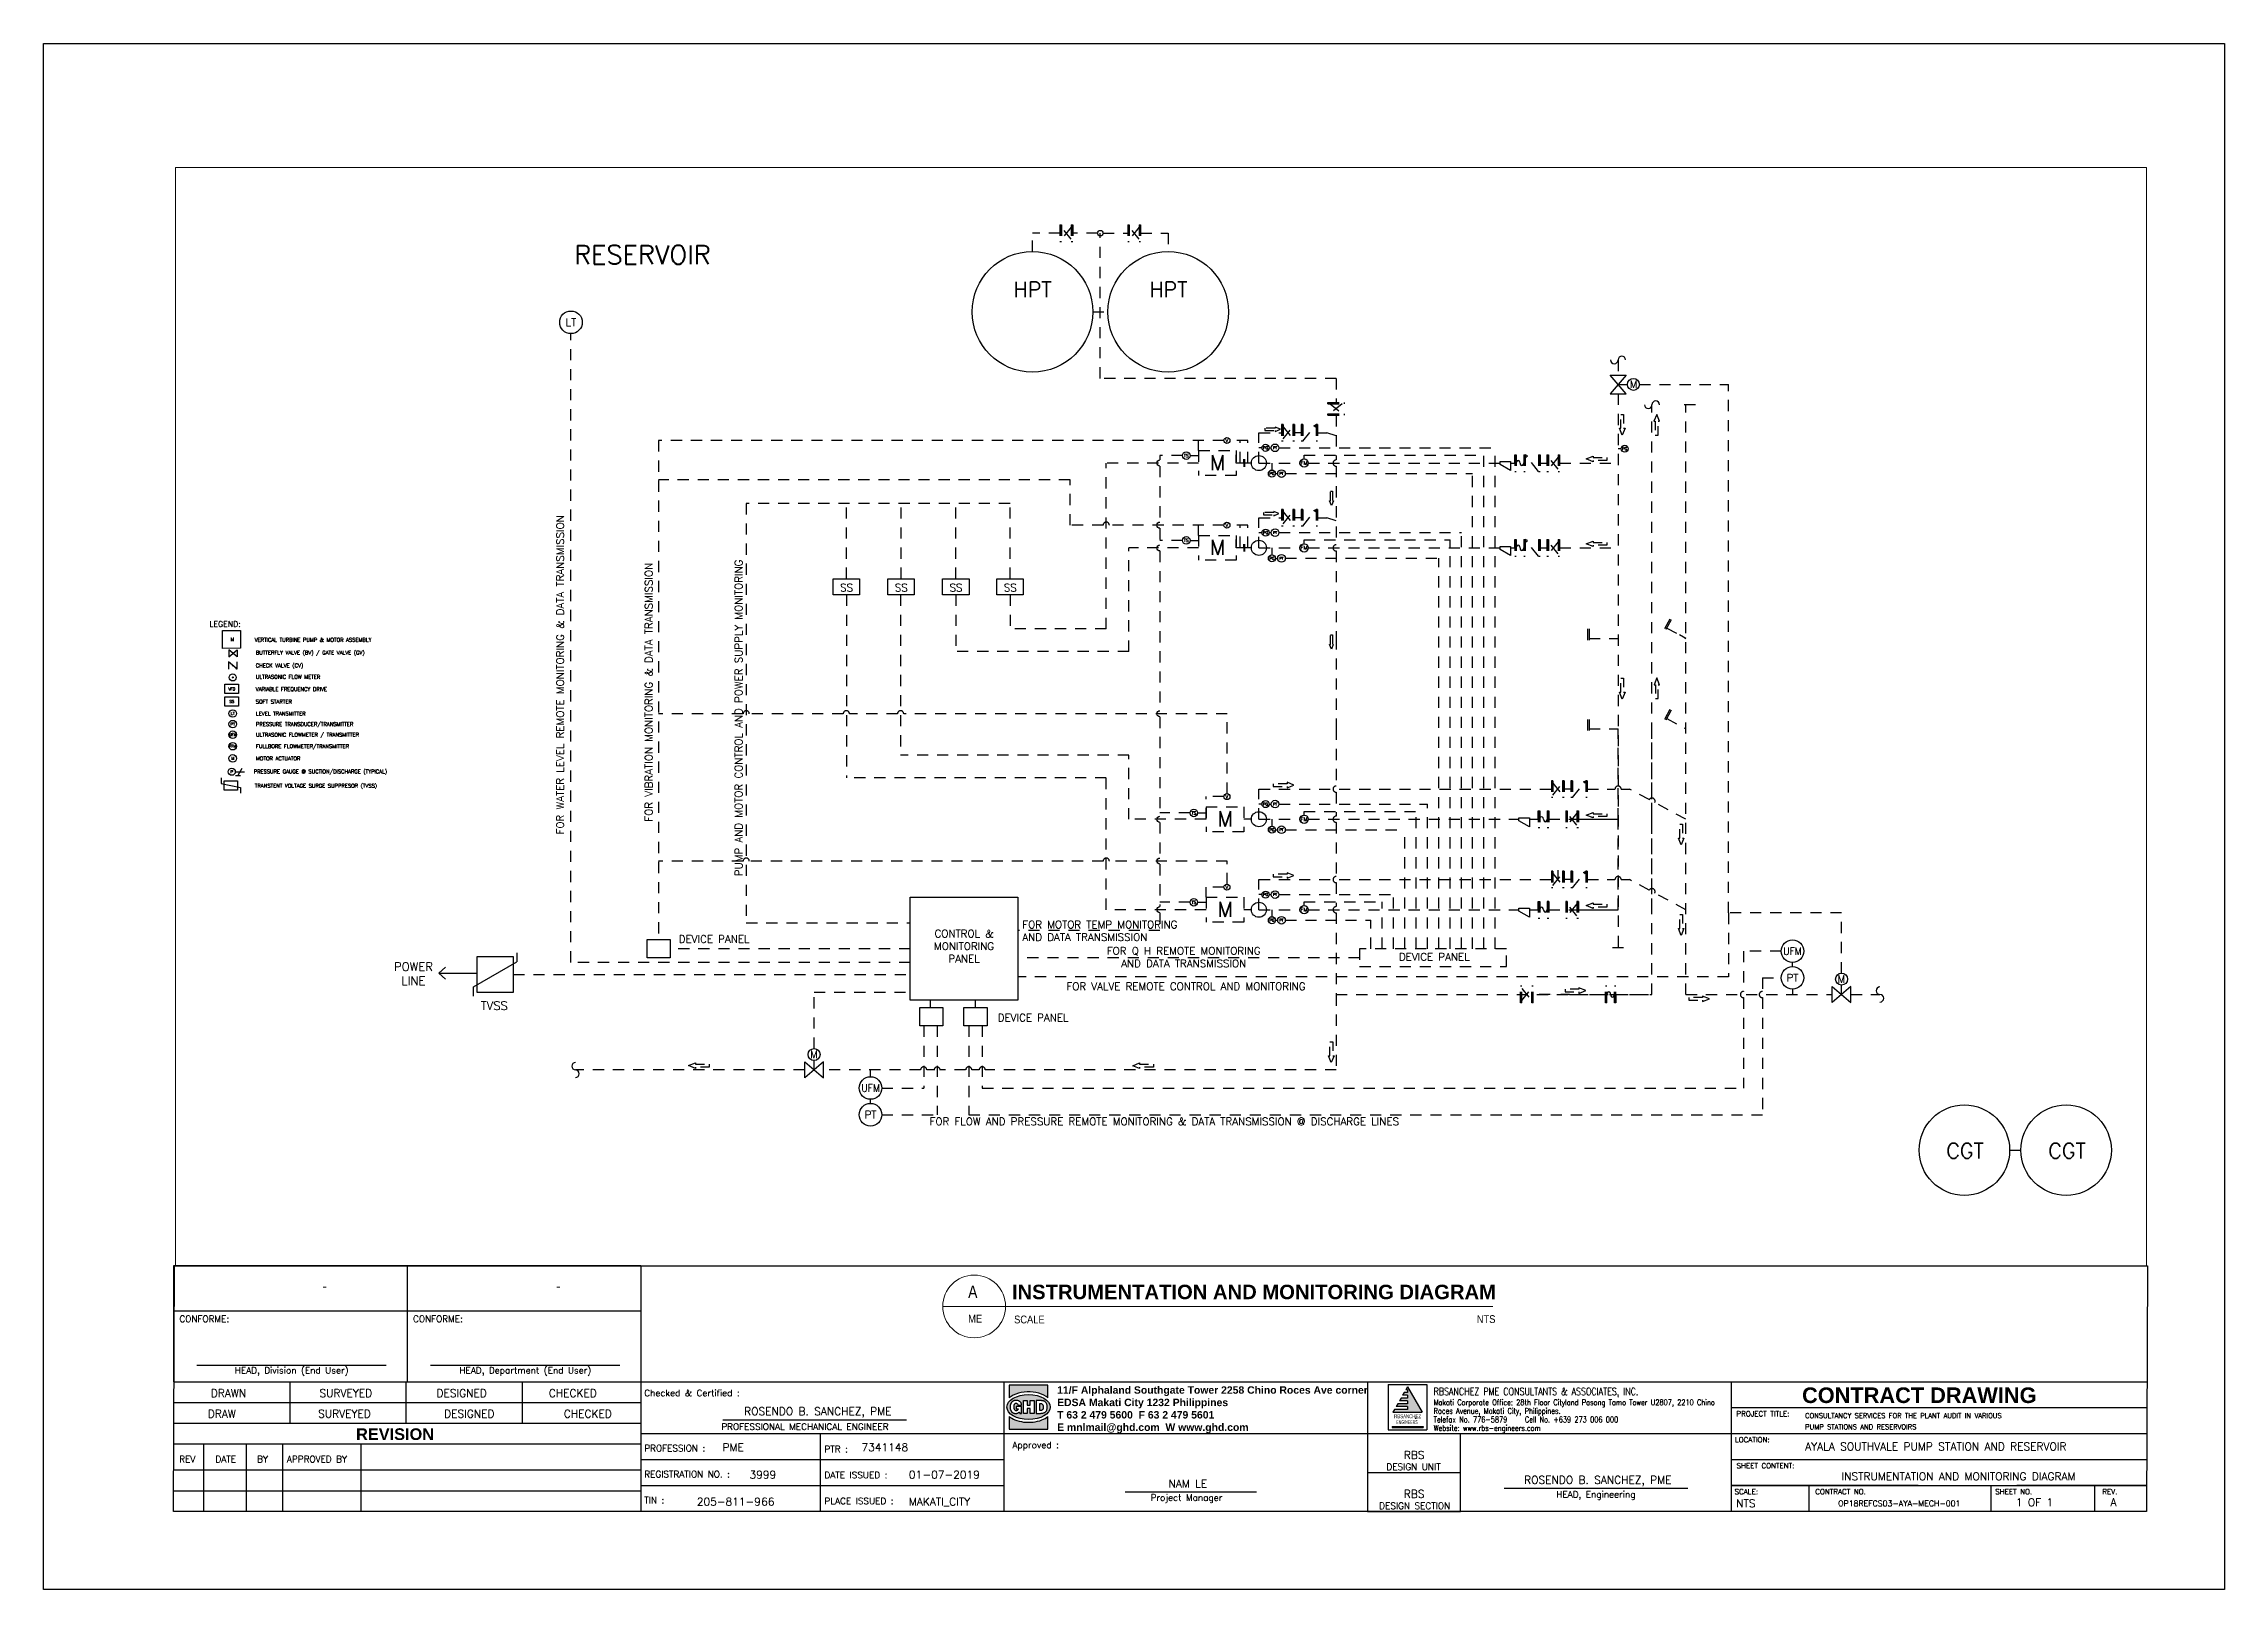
# Paper-space layout 'CONCEPTUAL' of a CAD drawing. Header units: inches, sheet in millimetres. Extents: x 23 to 864, y 4 to 600.
# The model-space entities are those that its viewports show. They can reach past a viewport. Long polylines and large blocks are cut down to what shows.
import ezdxf
from ezdxf.enums import TextEntityAlignment as Align

# ---------------------------------------------------------------- set-up
doc = ezdxf.new("R2010")
doc.units = ezdxf.units.IN
doc.header["$MEASUREMENT"] = 0
for name, pattern in [('CENTER', [2, 1.25, -0.25, 0.25, -0.25]), ('HIDDEN', [0.375, 0.25, -0.125]), ('HIDDEN2', [0.1875, 0.125, -0.0625])]:
    doc.linetypes.add(name, pattern=pattern)
doc.layers.get('Defpoints').update_dxf_attribs({"color": 8})
for name, color, linetype in [('1', 1, 'CENTER'), ('2', 2, 'HIDDEN'), ('71-12459_XREF-T-BLK_A1$0$BORDER', 6, 'Continuous'), ('71-12459_XREF-T-BLK_A1$0$G-25CO', 7, 'Continuous'), ('71-12459_XREF-T-BLK_A1$0$T_BLK_LINE', 1, 'Continuous'), ('71-12459_XREF-T-BLK_A1$0$T_BLK_TXT', 3, 'Continuous'), ('71-12459_XREF-T-BLK_A1$0$T_MWSI-LOGO', 2, 'Continuous'), ('71-12459_XREF-T-BLK_A1$0$TEXT', 3, 'Continuous'), ('DP-BUTTERFLY VALVE_GATE VALVE', 251, 'Continuous'), ('DP-CHECK VALVE', 251, 'Continuous'), ('DP-LINES', 6, 'Continuous'), ('DP-PUMP&MOTOR', 251, 'Continuous'), ('E-Transmitter', 2, 'Continuous'), ('FENCE', 1, 'Continuous'), ('G-TX25', 3, 'Continuous'), ('M-HVAC-PIPE-NEW', 6, 'HIDDEN2'), ('M-TTLB', 7, 'Continuous'), ('P-TXT2', 3, 'Continuous'), ('RBS-TITLE-BORDER', 7, 'Continuous'), ('text', 3, 'Continuous'), ('TITLE', 7, 'Continuous'), ('WIRE-DASH', 1, 'HIDDEN')]:
    doc.layers.add(name, color=color, linetype=linetype)
doc.layers.add('71-12459_XREF-T-BLK_A1$0$G-152CO', color=7, linetype='Continuous', true_color=0x0065a4)
doc.layers.add('71-12459_XREF-T-BLK_A1$0$G-252CO', color=7, linetype='Continuous', true_color=0xaaaaaa)
doc.layers.add('G-ANNO-TTLB', color=6, linetype='Continuous', lineweight=9)
doc.layers.add('M-HVAC-PIPE-TEXT', color=2, linetype='Continuous', lineweight=25)
doc.styles.add('12', font='', dxfattribs={"height": 175})
doc.styles.add('71-12459_XREF-T-BLK_A1$0$ARIAL', font='arialbd.ttf')
doc.styles.add('71-12459_XREF-T-BLK_A1$0$ROMANT', font='romantic.ttf')
doc.styles.add('71-12459_XREF-T-BLK_A1$0$SIMPLEX', font='simplex.shx')
doc.styles.add('Arial_16', font='arial.ttf', dxfattribs={"width": 0.85, "height": 2.5})
doc.styles.add('Arial_20', font='arial.ttf', dxfattribs={"width": 0.8, "height": 4})
doc.styles.add('RomanS', font='romans.shx', dxfattribs={"width": 0.8})
doc.styles.add('SIMPLEX', font='simplex.shx')
doc.styles.add('SIMS', font='simplex.shx')
doc.styles.get('12').set_extended_font_data('Abadi MT Condensed Light')

psp = doc.layouts.new('CONCEPTUAL')

# ---------------------------------------------------------------- texts
at = {"layer": '71-12459_XREF-T-BLK_A1$0$T_BLK_TXT', "color": 2}
for s, height, style, p in [('-', 3.25, '71-12459_XREF-T-BLK_A1$0$ROMANT', (131.14, 119.09)), ('-', 3.25, '71-12459_XREF-T-BLK_A1$0$ROMANT', (221.25, 119.09)), ('HEAD, Division (End User)', 2.503, '71-12459_XREF-T-BLK_A1$0$SIMPLEX', (118.47, 86.91)), ('HEAD, Department (End User)', 2.503, '71-12459_XREF-T-BLK_A1$0$SIMPLEX', (208.58, 86.91))]:
    psp.add_text(s, height=height, dxfattribs=dict(at, style=style)).set_placement(p, align=Align.CENTER)
at = {"layer": '71-12459_XREF-T-BLK_A1$0$T_BLK_TXT', "color": 2, "style": '71-12459_XREF-T-BLK_A1$0$SIMPLEX'}
for p in [(75.16, 106.74), (165.27, 106.74)]:
    psp.add_text('CONFORME:', height=2.503, dxfattribs=at).set_placement(p)
at = {"layer": '71-12459_XREF-T-BLK_A1$0$T_MWSI-LOGO', "color": 6, "style": '71-12459_XREF-T-BLK_A1$0$ARIAL'}
psp.add_text('CONTRACT DRAWING', height=6.0071, dxfattribs=at).set_placement((700.93, 75.56))
at = {"layer": '71-12459_XREF-T-BLK_A1$0$T_MWSI-LOGO', "color": 2, "style": '71-12459_XREF-T-BLK_A1$0$ARIAL'}
psp.add_text('REVISION', height=4.505, dxfattribs=at).set_placement((158.33, 61.3), align=Align.CENTER)
at = {"layer": '71-12459_XREF-T-BLK_A1$0$T_MWSI-LOGO', "color": 6, "width": 113.8378, "attachment_point": 1, "line_spacing_factor": 0.9, "style": 'RomanS'}
for s, insert, char_height in [('{\\C256;Makati Corporate Office: 28th Floor Cityland Pasong Tamo Tower U2807, 2210 Chino Roces Avenue, Makati City, Philippines.\\PTelefax No. 776-5879^ICell No. +639 273 006 000\\PWebsite: www.rbs-engineers.com}', (558.84, 76.91), 2.2), ('{\\C1;RBSANCHEZ PME CONSULTANTS & ASSOCIATES, INC.}', (558.84, 81.41), 2.8)]:
    psp.add_mtext(s, dxfattribs=dict(at, insert=insert, char_height=char_height))
at = {"layer": '71-12459_XREF-T-BLK_A1$0$TEXT', "style": '71-12459_XREF-T-BLK_A1$0$SIMPLEX'}
for s, height, p in [('DRAWN', 3.004, (87.27, 77.85)), ('SURVEYED', 3.004, (129.21, 77.85)), ('DESIGNED', 3.004, (174.32, 77.85)), ('CHECKED', 3.004, (217.64, 77.85)), ('REV', 2.503, (75.11, 52.67)), ('DATE', 2.503, (89.1, 52.67)), ('BY', 2.503, (105.15, 52.67)), ('APPROVED BY', 2.503, (116.63, 52.67))]:
    psp.add_text(s, height=height, dxfattribs=at).set_placement(p)
at = {"layer": '71-12459_XREF-T-BLK_A1$0$TEXT', "color": 2, "style": '71-12459_XREF-T-BLK_A1$0$SIMPLEX'}
for s, p in [('Checked & Certified :', (254.44, 78.17)), ('PROFESSIONAL MECHANICAL ENGINEER', (284.16, 65.19)), ('PROFESSION :', (254.44, 56.89)), ('PTR :', (323.94, 56.54)), ('Approved :', (396.41, 58.11)), ('REGISTRATION NO. :', (254.44, 46.87)), ('DATE ISSUED :', (323.94, 46.53)), ('TIN :', (254.44, 36.86)), ('PLACE ISSUED :', (323.94, 36.52)), ('Project Manager', (449.7, 37.85))]:
    psp.add_text(s, height=2.503, dxfattribs=at).set_placement(p)
for s, height, p in [('PROJECT TITLE:', 2.0024, (685.84, 70.41)), ('LOCATION:', 2.002, (681.74, 60.4)), ('DESIGN UNIT', 2.503, (551.11, 49.71)), ('SHEET CONTENT:', 2.0024, (686.84, 50.39)), ('SCALE:', 2.002, (679.44, 40.38)), ('CONTRACT NO.', 2.0024, (715.78, 40.38)), ('SHEET NO.', 2.002, (782.56, 40.38)), ('REV.', 2.002, (819.61, 40.38)), ('DESIGN SECTION', 2.503, (551.54, 34.69)), ('HEAD, Engineering', 2.503, (621.43, 39.07))]:
    psp.add_text(s, height=height, dxfattribs=at).set_placement(p, align=Align.CENTER)
at = {"layer": 'G-ANNO-TTLB', "color": 7, "insert": (397.07, 109.28), "char_height": 3.023, "width": 14.1742, "attachment_point": 1, "style": 'Arial_16'}
psp.add_mtext('SCALE', dxfattribs=at)
at = {"layer": 'G-TX25', "char_height": 3, "attachment_point": 2, "style": 'SIMPLEX'}
for s, width, insert in [('ROSENDO B. SANCHEZ, PME', 84.1139, (321.42, 73.9)), ('RBS', 84.1139, (551.31, 56.99)), ('NAM LE', 84.1139, (464, 45.95)), ('ROSENDO B. SANCHEZ, PME', 84.1139, (622.14, 47.43)), ('INSTRUMENTATION AND MONITORING DIAGRAM', 132.0719, (761.26, 48.75)), ('RBS', 84.1139, (551.31, 42.03)), ('1 OF 1', 132.0719, (790.51, 38.79)), ('A', 132.0719, (821.02, 38.81))]:
    psp.add_mtext_dynamic_manual_height_columns(s, width=width, gutter_width=12.5, heights=[0], dxfattribs=dict(at, insert=insert))
at = {"layer": 'M-TTLB'}
for s, height, style, width, p in [('A', 4.84, 'Arial_20', 0.8, (379.33, 116.02)), ('ME', 3.023, 'Arial_16', 0.85, (379.36, 106.55))]:
    psp.add_text(s, height=height, dxfattribs=dict(at, style=style, width=width)).set_placement(p)
at = {"layer": 'M-TTLB', "attachment_point": 1, "line_spacing_factor": 0.941778}
for s, insert, char_height, width, style in [('{\\fArial|b1|i0|c0|p34;INSTRUMENTATION AND MONITORING DIAGRAM}', (396.22, 121.18), 5.5816, 445.0471, 'SIMPLEX'), ('NTS', (575.51, 109.43), 3.023, 13.0292, 'Arial_16')]:
    psp.add_mtext(s, dxfattribs=dict(at, insert=insert, char_height=char_height, width=width, style=style))
at = {"layer": 'RBS-TITLE-BORDER', "color": 2, "style": '12'}
for s, width, p, p2 in [('RBSANCHEZ', 0.799172, (543.61, 69.69), (553.98, 69.69)), ('ENGINEERS', 0.704724, (544.42, 67.45), (552.71, 67.45))]:
    psp.add_text(s, height=1.496, dxfattribs=dict(at, width=width)).set_placement(p, p2, align=Align.FIT)
at = {"layer": 'text', "style": 'SIMPLEX'}
for tag, p, s in [('DRAW', (86.07, 69.91), ''), ('SURVEYED', (128.72, 69.91), ''), ('DESIGNED', (177.31, 69.91), ''), ('CHECKED', (223.42, 69.91), ''), ('PME', (284.57, 57.01), '-'), ('7341148', (338.24, 57.01), '-'), ('3999', (294.99, 46.45), '-'), ('01-07-2019', (356.53, 46.45), '-'), ('205-811-966', (274.77, 36.01), '-'), ('MAKATI_CITY', (356.42, 36.01), '-'), ('NTS', (675.56, 35.39), '-')]:
    psp.add_attdef(tag, p, s, height=3, dxfattribs=at)

msp = doc.modelspace()

# ---------------------------------------------------------------- texts
at = {"layer": 'DP-PUMP&MOTOR', "color": 3, "style": 'SIMPLEX'}
msp.add_text('RESERVOIR', height=250, dxfattribs=at).set_placement((60702, -7970), align=Align.MIDDLE_CENTER)
at = {"layer": 'DP-PUMP&MOTOR', "color": 1, "style": 'SIMPLEX'}
for s, height, p in [('M', 200, (68335, -10727)), ('PG', 37.5, (68969, -10531)), ('PG', 37.5, (73734, -10543)), ('M', 200, (68335, -11851)), ('PG', 37.5, (68969, -11656)), ('PG', 37.5, (68969, -15257)), ('M', 200, (68435, -15452)), ('PG', 37.5, (68969, -16457)), ('M', 200, (68435, -16652))]:
    msp.add_text(s, height=height, dxfattribs=at).set_placement(p, align=Align.MIDDLE_CENTER)
for p in [(69053, -10872), (69053, -11997), (69053, -15597), (69053, -16797)]:
    msp.add_text('PG', height=37.5, rotation=0, dxfattribs=at).set_placement(p, align=Align.MIDDLE_CENTER)
at = {"layer": 'FENCE', "color": 3, "char_height": 200, "attachment_point": 2, "style": 'SIMS'}
for s, insert, width in [('\\A1;\\pt0;HPT', (65879, -8331, -422), 488.69), ('\\A1;CGT', (78250, -19756, -317), 366.51)]:
    msp.add_mtext(s, dxfattribs=dict(at, insert=insert, width=width))
for s, insert in [('\\A1;\\pt0;HPT', (67682, -8331, -422)), ('\\A1;\\pt0;CGT', (79603, -19756, -317))]:
    msp.add_mtext(s, dxfattribs=dict(at, insert=insert))
at = {"layer": 'M-HVAC-PIPE-TEXT', "color": 3, "char_height": 100, "width": 7820.76, "attachment_point": 2, "rotation": 90, "style": 'SIMS'}
for s, insert in [('FOR WATER LEVEL REMOTE MONITORING & DATA TRANSMISSION', (59561, -13542, -110)), ('FOR VIBRATION MONITORING & DATA TRANSMISSION', (60737, -13773, -110)), ('PUMP AND MOTOR CONTROL AND POWER SUPPLY MONITORING ', (61929, -14113, -110))]:
    msp.add_mtext(s, dxfattribs=dict(at, insert=insert))
at = {"layer": 'M-HVAC-PIPE-TEXT', "color": 3, "char_height": 100, "attachment_point": 2, "style": 'SIMS'}
for s, insert, width in [('DEVICE PANEL', (61654, -16997, -110), 1108.7), ('DEVICE PANEL', (71208, -17233, -110), 1108.7), ('DEVICE PANEL', (65886, -18040, -110), 1108.7), ('FOR FLOW AND PRESSURE REMOTE MONITORING & DATA TRANSMISSION @ DISCHARGE LINES ', (67626, -19416, -110), 8152.47)]:
    msp.add_mtext(s, dxfattribs=dict(at, insert=insert, width=width))
at = {"layer": 'M-HVAC-PIPE-TEXT', "color": 3, "ltscale": 0.2, "char_height": 100, "style": 'SIMPLEX'}
for s, insert, width, attachment_point in [('CONTROL &\\PMONITORING PANEL', (64970, -16925, -220), 1029.12, 2), ('FOR MOTOR TEMP MONITORING\\PAND DATA TRANSMISSION', (65743, -16805, -220), 2431.62, 1), ('FOR Q H REMOTE MONITORING\\PAND DATA TRANSMISSION', (67884, -17154, -220), 4184.2, 2), ('FOR VALVE REMOTE CONTROL AND MONITORING', (67914, -17624, -220), 4184.2, 2)]:
    msp.add_mtext(s, dxfattribs=dict(at, insert=insert, width=width, attachment_point=attachment_point))
at = {"layer": 'M-HVAC-PIPE-TEXT', "char_height": 112.5, "width": 363.55, "attachment_point": 2, "style": 'SIMS'}
for s, insert in [('POWER LINE', (57665, -17357)), ('TVSS', (58738, -17874))]:
    msp.add_mtext(s, dxfattribs=dict(at, insert=insert))
at = {"layer": 'P-TXT2', "color": 4, "style": 'SIMPLEX'}
msp.add_text('LEGEND:', height=75, dxfattribs=at).set_placement((54958, -12906))
at = {"layer": 'P-TXT2', "color": 1, "style": 'SIMPLEX'}
for s, height, p in [('M', 47.2, (55262, -13071)), ('VFD', 37.5, (55255, -13729)), ('SS', 37.5, (55255, -13895)), ('LT', 37.5, (55268, -14055)), ('PT', 37.5, (55268, -14196)), ('M', 37.5, (55268, -14650)), ('P', 37.5, (55255, -14828))]:
    msp.add_text(s, height=height, dxfattribs=at).set_placement(p, align=Align.MIDDLE_CENTER)
at = {"layer": 'P-TXT2', "style": 'SIMPLEX'}
for s, p in [('VERTICAL TURBINE PUMP & MOTOR ASSEMBLY', (55559, -13103)), ('BUTTERFLY VALVE (BV) / GATE VALVE (GV)', (55574, -13273)), ('CHECK VALVE (CV) ', (55574, -13443)), ('ULTRASONIC FLOW METER', (55574, -13594)), ('VARIABLE FREQUENCY DRIVE', (55574, -13757)), ('SOFT STARTER', (55574, -13923)), ('LEVEL TRANSMITTER', (55576, -14081)), ('PRESSURE TRANSDUCER/TRANSMITTER', (55576, -14221)), ('ULTRASONIC FLOWMETER / TRANSMITTER', (55576, -14362)), ('FULLBORE FLOWMETER/TRANSMITTER', (55576, -14515)), ('MOTOR ACTUATOR', (55576, -14676)), ('PRESSURE GAUGE @ SUCTION/DISCHARGE (TYPICAL)', (55546, -14850)), ('TRANSTENT VOLTAGE SURGE SUPPRESOR (TVSS)', (55561, -15038))]:
    msp.add_text(s, height=50, dxfattribs=at).set_placement(p)
at = {"layer": 'P-TXT2', "color": 1, "style": 'SIMPLEX', "width": 0.75}
for s, p in [('UFM', (55268, -14336)), ('FFM', (55268, -14489))]:
    msp.add_text(s, height=37.5, dxfattribs=at).set_placement(p, align=Align.MIDDLE_CENTER)
at = {"layer": 'text', "style": 'SIMS'}
for s, height, p in [('LT', 100, (59755, -8866)), ('V', 50, (68455, -10431)), ('TS', 41.7, (67918, -10634)), ('PT', 33.8, (69096, -10531)), ('FM', 50, (69479, -10732)), ('V', 50, (68455, -11555)), ('TS', 41.7, (67918, -11759)), ('PT', 33.8, (69096, -11656)), ('FM', 50, (69479, -11856)), ('V', 50, (68455, -15156)), ('PT', 33.8, (69096, -15257)), ('TS', 41.7, (68018, -15374)), ('FM', 50, (69479, -15457)), ('V', 50, (68455, -16356)), ('PT', 33.8, (69096, -16457)), ('TS', 41.7, (68018, -16559)), ('FM', 50, (69479, -16657)), ('PT', 100, (75960, -17561)), ('M', 100, (76608, -17576)), ('M', 100, (62978, -18576)), ('PT', 100, (63729, -19377))]:
    msp.add_text(s, height=height, dxfattribs=at).set_placement(p, align=Align.MIDDLE_CENTER)
for s, height, rotation, p in [('M', 100, 0.0034, (73852, -9686)), ('PT', 33.8, 0, (69181, -10872)), ('PT', 33.8, 0, (69181, -11997)), ('PT', 33.8, 0, (69181, -15597)), ('PT', 33.8, 0, (69181, -16797))]:
    msp.add_text(s, height=height, rotation=rotation, dxfattribs=at).set_placement(p, align=Align.MIDDLE_CENTER)
for p in [(63411, -12436), (64137, -12436), (64863, -12436), (65583, -12436)]:
    msp.add_text('SS', height=100, dxfattribs=at).set_placement(p, align=Align.CENTER)
at = {"layer": 'text', "style": 'SIMS', "width": 0.9}
for p in [(75960, -17207), (63729, -19023)]:
    msp.add_text('UFM', height=100, dxfattribs=at).set_placement(p, align=Align.MIDDLE_CENTER)

# ---------------------------------------------------------------- blocks, each defined once
blk = doc.blocks.new('71-12459_XREF-T-BLK_A1$0$GHD_G_1032')
at = {"layer": '71-12459_XREF-T-BLK_A1$0$G-25CO', "insert": (0, 0), "char_height": 2.25, "width": 100.3017, "attachment_point": 4, "style": '71-12459_XREF-T-BLK_A1$0$ARIAL'}
blk.add_mtext('11/F Alphaland Southgate Tower 2258 Chino Roces Ave corner EDSA Makati City 1232 Philippines\\P{\\fArial|b1|i0|c0|p34;T }63 2 479 5600  {\\fArial|b1|i0|c0|p34;F} 63 2 479 5601\\P{\\fArial|b1|i0|c0|p34;E} mnlmail@ghd.com  {\\fArial|b1|i0|c0|p34;W} www.ghd.com', dxfattribs=at)
blk = doc.blocks.new('71-12459_XREF-T-BLK_A1$0$PROJ_INFO')
at = {"layer": '71-12459_XREF-T-BLK_A1$0$TEXT', "style": '71-12459_XREF-T-BLK_A1$0$SIMPLEX'}
for tag, p in [('PROJ_TITL1', (-138.93, 38.01)), ('PROJ_TITL2', (-138.93, 33.43)), ('LOC', (-138.93, 25.83)), ('CONT_NO', (-125.49, 2.11))]:
    blk.add_attdef(tag, p, '', height=3.17, dxfattribs=at)
blk = doc.blocks.new('gate valve')
at = {"layer": 'DP-BUTTERFLY VALVE_GATE VALVE'}
blk.add_lwpolyline([(-2.93, 2.48), (-2.93, -2.48), (2.93, 2.48), (2.93, -2.48)], close=True, dxfattribs=at)
blk = doc.blocks.new('CHECK VALVE')
at = {"layer": 'DP-CHECK VALVE'}
for p, q in [((-2.9, 2.5), (-2.9, -2.5)), ((-0.2, 0.2), (-2.9, 2.5)), ((2.9, 2.5), (2.9, -2.5)), ((2.4, -2), (0.2, -0.2)), ((2.2, -2.2), (2.4, -2)), ((2.9, -2.5), (2.2, -2.2)), ((2.5, -1.8), (2.4, -2)), ((2.9, -2.5), (2.5, -1.8))]:
    blk.add_line(p, q, dxfattribs=at)
blk.add_circle((0, 0), 0.312, dxfattribs=at)

# ---------------------------------------------------------------- linework, layer by layer
at = {"color": 70, "ltscale": 10}
for points in [[(67568, -10774, -1), (67568, -10692, -1)], [(67568, -11598, -1), (67568, -11516, -1)], [(67568, -11899, -1), (67568, -11817, -1)], [(67568, -14100, -1), (67568, -14018, -1)], [(67568, -15499, -1), (67568, -15417, -1)], [(67568, -16054, -1), (67568, -15972, -1)], [(67568, -16699, -1), (67568, -16617, -1)]]:
    msp.add_lwpolyline(points, format="xyb", dxfattribs=at)
at = {"color": 6}
for points in [[(72221, -10713), (72221, -10833), (72081, -10753), (72081, -10713)], [(72221, -11838), (72221, -11958), (72081, -11878), (72081, -11838)], [(72471, -15438), (72471, -15558), (72331, -15478), (72331, -15438)], [(72471, -16638), (72471, -16758), (72331, -16678), (72331, -16638)]]:
    msp.add_lwpolyline(points, close=True, dxfattribs=at)
at = {"color": 8}
for centre, radius in [((66777, -7683), 36.6), ((65877, -8727), 800), ((67677, -8727), 800), ((68881, -10733), 100), ((68881, -11857), 100), ((68881, -15458), 100), ((68881, -16658), 100)]:
    msp.add_circle(centre, radius, dxfattribs=at)
at = {"color": 2}
for centre in [(69481, -10733), (69481, -11858), (69481, -15458), (69481, -16658)]:
    msp.add_circle(centre, 55, dxfattribs=at)
for centre in [(78240, -19847), (79590, -19847)]:
    msp.add_circle(centre, 600)
at = {"color": 6}
for centre, major_axis, start_param, end_param in [((72320, -10732), (-0.5, -33), 1.570796, 4.749297), ((72370, -10733), (-0.5, -33), 4.712389, 7.89089), ((72320, -11857), (-0.5, -33), 1.570796, 4.749297), ((72370, -11858), (-0.5, -33), 4.712389, 7.89089), ((72631, -15457), (-0.5, -33), 1.570796, 4.749297), ((72681, -15458), (-0.5, -33), 4.712389, 7.89089), ((72631, -16657), (-0.5, -33), 1.570796, 4.749297), ((72681, -16658), (-0.5, -33), 4.712389, 7.89089), ((73523, -17782), (0.5, 33), 4.712389, 7.89089), ((73573, -17783), (0.5, 33), 1.570796, 4.749297)]:
    msp.add_ellipse(centre, major_axis=major_axis, ratio=0.75765, start_param=start_param, end_param=end_param, dxfattribs=at)
at = {"layer": '1', "color": 6}
for p, q in [((72586, -16548), (72606, -16548)), ((72726, -16548), (72706, -16548))]:
    msp.add_line(p, q, dxfattribs=at)
at = {"layer": '2', "ltscale": 0.2}
for points in [[(73701, -10363), (73665, -10272), (73683, -10272), (73683, -10088), (73720, -10088), (73720, -10272), (73738, -10272)], [(74159, -10087), (74122, -10179), (74140, -10179), (74140, -10362), (74177, -10362), (74177, -10179), (74195, -10179)], [(69167, -10285), (69098, -10258), (69098, -10271), (68960, -10271), (68960, -10299), (69098, -10299), (69098, -10313)], [(73224, -10678), (73315, -10642), (73315, -10660), (73499, -10660), (73499, -10697), (73315, -10697), (73315, -10715)], [(69844, -11298), (69818, -11234), (69831, -11234), (69831, -11105), (69857, -11105), (69857, -11234), (69870, -11234)], [(69147, -11404), (69078, -11376), (69078, -11390), (68940, -11390), (68940, -11418), (69078, -11418), (69078, -11431)], [(73224, -11803), (73315, -11767), (73315, -11785), (73499, -11785), (73499, -11822), (73315, -11822), (73315, -11840)], [(69843, -13203), (69817, -13139), (69830, -13139), (69830, -13011), (69856, -13011), (69856, -13139), (69868, -13139)], [(73701, -13863), (73665, -13772), (73683, -13772), (73683, -13588), (73720, -13588), (73720, -13772), (73738, -13772)], [(74160, -13582), (74123, -13673), (74142, -13673), (74142, -13857), (74178, -13857), (74178, -13673), (74197, -13673)], [(69346, -15004), (69254, -14967), (69254, -14986), (69071, -14986), (69071, -15022), (69254, -15022), (69254, -15041)], [(73224, -15403), (73315, -15367), (73315, -15385), (73499, -15385), (73499, -15422), (73315, -15422), (73315, -15440)], [(74484, -15798), (74447, -15707), (74465, -15707), (74465, -15523), (74502, -15523), (74502, -15707), (74520, -15707)], [(69346, -16204), (69254, -16167), (69254, -16186), (69071, -16186), (69071, -16222), (69254, -16222), (69254, -16241)], [(73224, -16603), (73315, -16567), (73315, -16585), (73499, -16585), (73499, -16622), (73315, -16622), (73315, -16640)], [(74484, -16998), (74447, -16907), (74465, -16907), (74465, -16723), (74502, -16723), (74502, -16907), (74520, -16907)], [(73218, -17731), (73127, -17694), (73127, -17713), (72943, -17713), (72943, -17749), (73127, -17749), (73127, -17768)], [(74859, -17840), (74767, -17804), (74767, -17822), (74584, -17822), (74584, -17859), (74767, -17859), (74767, -17877)], [(69842, -18685), (69806, -18594), (69824, -18594), (69824, -18410), (69861, -18410), (69861, -18594), (69879, -18594)], [(61315, -18726), (61406, -18690), (61406, -18708), (61590, -18708), (61590, -18745), (61406, -18745), (61406, -18763)], [(67208, -18727), (67299, -18690), (67299, -18708), (67483, -18708), (67483, -18745), (67299, -18745), (67299, -18763)]]:
    msp.add_lwpolyline(points, close=True, dxfattribs=at)
at = {"layer": 'DP-BUTTERFLY VALVE_GATE VALVE'}
for p, q in [((68923, -10533), (68881, -10533)), ((73688, -10545), (73646, -10545)), ((69053, -10733), (69053, -10825)), ((68923, -11658), (68881, -11658)), ((69053, -11858), (69053, -11950)), ((68923, -15258), (68881, -15258)), ((69053, -15458), (69053, -15550)), ((68923, -16458), (68881, -16458)), ((69053, -16658), (69053, -16750))]:
    msp.add_line(p, q, dxfattribs=at)
for centre in [(68969, -10531), (73734, -10543), (69053, -10872), (68969, -11656), (69053, -11997), (68969, -15257), (69053, -15597), (68969, -16457), (69053, -16797)]:
    msp.add_circle(centre, 46.6, dxfattribs=at)
at = {"layer": 'DP-LINES', "ltscale": 0.2}
for p, q in [((59037, -17228), (59037, -17349)), ((58002, -17501), (58510, -17501)), ((58460, -17804), (58460, -17683))]:
    msp.add_line(p, q, dxfattribs=at)
for points in [[(63232, -12268), (63584, -12268), (63584, -12479), (63232, -12479)], [(63958, -12268), (64310, -12268), (64310, -12479), (63958, -12479)], [(64684, -12268), (65036, -12268), (65036, -12479), (64684, -12479)], [(65404, -12268), (65756, -12268), (65756, -12479), (65404, -12479)], [(64255, -16492), (65681, -16492), (65681, -17857), (64255, -17857)], [(61071, -17055), (61071, -17294), (60765, -17294), (60765, -17055)], [(58510, -17278), (58987, -17278), (58987, -17754), (58510, -17754)], [(64690, -17957), (64690, -18196), (64384, -18196), (64384, -17957)], [(65275, -17957), (65275, -18196), (64968, -18196), (64968, -17957)]]:
    msp.add_lwpolyline(points, close=True, dxfattribs=at)
for points in [[(58460, -17683), (59037, -17349)], [(58002, -17501), (58090, -17422)], [(58002, -17501), (58090, -17581)]]:
    msp.add_lwpolyline(points, dxfattribs=at)
at = {"layer": 'DP-LINES', "color": 6, "ltscale": 0.2}
for centre, start, end in [((73596, -9365), 180, 0), ((73696, -9365), 0, 180), ((74046, -9959), 180, 0), ((74146, -9959), 0, 180), ((77120, -17733), 90, 270), ((77120, -17833), 270, 90), ((59815, -18733), 90, 270), ((59815, -18833), 270, 90)]:
    msp.add_arc(centre, 50, start, end, dxfattribs=at)
at = {"layer": 'DP-PUMP&MOTOR'}
for p, q in [((73646, -9690), (73770, -9690)), ((76611, -17783), (76611, -17658)), ((62980, -18783), (62980, -18658))]:
    msp.add_line(p, q, dxfattribs=at)
at = {"layer": 'DP-PUMP&MOTOR', "color": 6}
msp.add_line((72846, -16133), (72846, -16258), dxfattribs=at)
at = {"layer": 'DP-PUMP&MOTOR'}
for centre in [(73849, -9690), (76611, -17579), (62980, -18579)]:
    msp.add_circle(centre, 79.2, dxfattribs=at)
at = {"layer": 'DP-PUMP&MOTOR', "color": 2}
for centre in [(68457, -10433), (68457, -11557), (68457, -15158), (68457, -16358)]:
    msp.add_circle(centre, 39.6, dxfattribs=at)
at = {"layer": 'E-Transmitter'}
for centre, radius in [((59755, -8866), 150), ((67918, -10634), 50), ((69096, -10531), 50.6), ((69181, -10872), 50.6), ((67918, -11759), 50), ((69096, -11656), 50.6), ((69181, -11997), 50.6), ((68018, -15374), 50), ((69096, -15257), 50.6), ((69181, -15597), 50.6), ((69096, -16457), 50.6), ((68018, -16559), 50), ((69181, -16797), 50.6), ((75960, -17207), 150), ((75960, -17561), 150), ((63729, -19023), 150), ((63729, -19377), 150)]:
    msp.add_circle(centre, radius, dxfattribs=at)
at = {"layer": 'M-HVAC-PIPE-NEW', "color": 8}
for p, q in [((65877, -7927), (65877, -7683)), ((66242, -7683), (65877, -7683)), ((66242, -7573), (66242, -7793)), ((66242, -7573), (66262, -7573)), ((66242, -7793), (66262, -7793)), ((66252, -7573), (66252, -7793)), ((66262, -7573), (66262, -7793)), ((66392, -7763), (66262, -7603)), ((66392, -7603), (66262, -7763)), ((66392, -7573), (66392, -7793)), ((66392, -7573), (66412, -7573)), ((66392, -7793), (66412, -7793)), ((66402, -7573), (66402, -7793)), ((66412, -7573), (66412, -7793)), ((66740, -7683), (66412, -7683)), ((66777, -9610), (66777, -7683)), ((66813, -7683), (67142, -7683)), ((67142, -7573), (67142, -7793)), ((67142, -7573), (67162, -7573)), ((67142, -7793), (67162, -7793)), ((67152, -7573), (67152, -7793)), ((67162, -7573), (67162, -7793)), ((67292, -7763), (67162, -7603)), ((67292, -7603), (67162, -7763)), ((67292, -7573), (67292, -7793)), ((67292, -7573), (67312, -7573)), ((67292, -7793), (67312, -7793)), ((67302, -7573), (67302, -7793)), ((67312, -7573), (67312, -7793)), ((67312, -7683), (67677, -7683)), ((67677, -7683), (67677, -7927)), ((66677, -8727), (66877, -8727)), ((69906, -9610), (66777, -9610)), ((69906, -9610), (69906, -9928)), ((73929, -9690), (75111, -9690)), ((75111, -16700), (75111, -9690)), ((69796, -9928), (70016, -9928)), ((69796, -9948), (69796, -9928)), ((69796, -9938), (70016, -9938)), ((69796, -9948), (70016, -9948)), ((69796, -10078), (70016, -10078)), ((69796, -10098), (69796, -10078)), ((69796, -10088), (70016, -10088)), ((69796, -10098), (70016, -10098)), ((69986, -9948), (69826, -10078)), ((69826, -9948), (69986, -10078)), ((70016, -9948), (70016, -9928)), ((70016, -10098), (70016, -10078)), ((68081, -10568), (68081, -10898)), ((68081, -10568), (68581, -10568)), ((68581, -10568), (68581, -10898)), ((68681, -10733), (68681, -10683)), ((68681, -10683), (68681, -10783)), ((68691, -10683), (68691, -10783)), ((68581, -10898), (68081, -10898)), ((68681, -10733), (68581, -10733)), ((68781, -10733), (68691, -10733)), ((68081, -11693), (68081, -12023)), ((68081, -11693), (68581, -11693)), ((68581, -11693), (68581, -12023)), ((68681, -11857), (68581, -11857)), ((68681, -11857), (68681, -11807)), ((68681, -11807), (68681, -11907)), ((68691, -11807), (68691, -11907)), ((68781, -11857), (68691, -11857)), ((68581, -12023), (68081, -12023)), ((68181, -15293), (68181, -15623)), ((68181, -15293), (68681, -15293)), ((68681, -15293), (68681, -15623)), ((68781, -15458), (68681, -15458)), ((68681, -15623), (68181, -15623)), ((68181, -16493), (68181, -16823)), ((68181, -16493), (68681, -16493)), ((68681, -16493), (68681, -16823)), ((68781, -16658), (68681, -16658)), ((76611, -16700), (75111, -16700)), ((75111, -16700), (75111, -17550)), ((76611, -17500), (76611, -16700)), ((68681, -16823), (68181, -16823)), ((75111, -17550), (65681, -17550)), ((62980, -18500), (62980, -17750)), ((62980, -17750), (64255, -17750))]:
    msp.add_line(p, q, dxfattribs=at)
at = {"layer": 'M-HVAC-PIPE-NEW', "color": 30}
for p, q in [((59755, -17356), (59755, -9016)), ((64255, -17356), (59755, -17356))]:
    msp.add_line(p, q, dxfattribs=at)
at = {"layer": 'M-HVAC-PIPE-NEW', "color": 6}
for p, q in [((73646, -9365), (73646, -9565)), ((73646, -9814), (73646, -17158)), ((69906, -10098), (69906, -10692)), ((74096, -17783), (74096, -9959)), ((74671, -9959), (74421, -9959)), ((74546, -17783), (74546, -9959)), ((68881, -10733), (68881, -10333)), ((68881, -10333), (69183, -10333)), ((69183, -10223), (69183, -10443)), ((69203, -10223), (69183, -10223)), ((69193, -10223), (69193, -10443)), ((69203, -10223), (69203, -10443)), ((69203, -10413), (69333, -10253)), ((69203, -10253), (69333, -10413)), ((69333, -10223), (69333, -10443)), ((69353, -10223), (69333, -10223)), ((69343, -10223), (69343, -10443)), ((69353, -10223), (69353, -10443)), ((69443, -10333), (69353, -10333)), ((69443, -10223), (69443, -10443)), ((69463, -10223), (69443, -10223)), ((69453, -10223), (69453, -10443)), ((69463, -10223), (69463, -10443)), ((69463, -10443), (69621, -10246)), ((69609, -10237), (69639, -10223)), ((69632, -10255), (69609, -10237)), ((69632, -10255), (69639, -10223)), ((69639, -10223), (69639, -10443)), ((69659, -10223), (69639, -10223)), ((69649, -10223), (69649, -10443)), ((69659, -10223), (69659, -10443)), ((69659, -10333), (69783, -10333)), ((69906, -10374), (69783, -10333)), ((69203, -10443), (69183, -10443)), ((69353, -10443), (69333, -10443)), ((69463, -10443), (69443, -10443)), ((69659, -10443), (69639, -10443)), ((72275, -10733), (72275, -10623)), ((72275, -10623), (72275, -10843)), ((72275, -10623), (72295, -10623)), ((72285, -10623), (72285, -10843)), ((72295, -10623), (72295, -10843)), ((72395, -10623), (72395, -10843)), ((72395, -10623), (72415, -10623)), ((72405, -10623), (72405, -10843)), ((72415, -10623), (72415, -10843)), ((72445, -10637), (72415, -10623)), ((72422, -10655), (72415, -10623)), ((72422, -10655), (72445, -10637)), ((72591, -10843), (72434, -10646)), ((72591, -10623), (72591, -10843)), ((72591, -10623), (72611, -10623)), ((72601, -10623), (72601, -10843)), ((72611, -10623), (72611, -10843)), ((72701, -10623), (72701, -10843)), ((72701, -10623), (72721, -10623)), ((72711, -10623), (72711, -10843)), ((72721, -10623), (72721, -10843)), ((72851, -10813), (72721, -10653)), ((72851, -10653), (72721, -10813)), ((72851, -10623), (72851, -10843)), ((72851, -10623), (72871, -10623)), ((72861, -10623), (72861, -10843)), ((72871, -10623), (72871, -10843)), ((68881, -10733), (69426, -10733)), ((69536, -10733), (72081, -10733)), ((69906, -10774), (69906, -11817)), ((72221, -10733), (72275, -10733)), ((72275, -10843), (72295, -10843)), ((72395, -10843), (72415, -10843)), ((72591, -10843), (72611, -10843)), ((72611, -10733), (72701, -10733)), ((72701, -10843), (72721, -10843)), ((72851, -10843), (72871, -10843)), ((72871, -10733), (73646, -10733)), ((68881, -11858), (68881, -11458)), ((68881, -11458), (69183, -11458)), ((69183, -11348), (69183, -11568)), ((69203, -11348), (69183, -11348)), ((69203, -11568), (69183, -11568)), ((69193, -11348), (69193, -11568)), ((69203, -11348), (69203, -11568)), ((69203, -11538), (69333, -11378)), ((69203, -11378), (69333, -11538)), ((69333, -11348), (69333, -11568)), ((69353, -11348), (69333, -11348)), ((69353, -11568), (69333, -11568)), ((69343, -11348), (69343, -11568)), ((69353, -11348), (69353, -11568)), ((69443, -11458), (69353, -11458)), ((69443, -11348), (69443, -11568)), ((69463, -11348), (69443, -11348)), ((69463, -11568), (69443, -11568)), ((69453, -11348), (69453, -11568)), ((69463, -11348), (69463, -11568)), ((69463, -11568), (69621, -11371)), ((69609, -11362), (69639, -11348)), ((69632, -11380), (69609, -11362)), ((69632, -11380), (69639, -11348)), ((69639, -11348), (69639, -11568)), ((69659, -11348), (69639, -11348)), ((69659, -11568), (69639, -11568)), ((69649, -11348), (69649, -11568)), ((69659, -11348), (69659, -11568)), ((69659, -11458), (69783, -11458)), ((69906, -11499), (69783, -11458)), ((68881, -11858), (69426, -11858)), ((69536, -11858), (72081, -11858)), ((72221, -11858), (72275, -11858)), ((72275, -11858), (72275, -11748)), ((72275, -11748), (72275, -11968)), ((72275, -11748), (72295, -11748)), ((72285, -11748), (72285, -11968)), ((72295, -11748), (72295, -11968)), ((72395, -11748), (72395, -11968)), ((72395, -11748), (72415, -11748)), ((72405, -11748), (72405, -11968)), ((72415, -11748), (72415, -11968)), ((72445, -11762), (72415, -11748)), ((72422, -11780), (72415, -11748)), ((72422, -11780), (72445, -11762)), ((72591, -11968), (72434, -11771)), ((72591, -11748), (72591, -11968)), ((72591, -11748), (72611, -11748)), ((72601, -11748), (72601, -11968)), ((72611, -11748), (72611, -11968)), ((72611, -11858), (72701, -11858)), ((72701, -11748), (72701, -11968)), ((72701, -11748), (72721, -11748)), ((72711, -11748), (72711, -11968)), ((72721, -11748), (72721, -11968)), ((72851, -11938), (72721, -11778)), ((72851, -11778), (72721, -11938)), ((72851, -11748), (72851, -11968)), ((72851, -11748), (72871, -11748)), ((72861, -11748), (72861, -11968)), ((72871, -11748), (72871, -11968)), ((72871, -11858), (73646, -11858)), ((69906, -11899), (69906, -13058)), ((72275, -11968), (72295, -11968)), ((72395, -11968), (72415, -11968)), ((72591, -11968), (72611, -11968)), ((72701, -11968), (72721, -11968)), ((72851, -11968), (72871, -11968)), ((73241, -12933), (73241, -13183)), ((73261, -12933), (73261, -13183)), ((74332, -12803), (74215, -13023)), ((74350, -12812), (74233, -13033)), ((74291, -12922), (74546, -13058)), ((74546, -13058), (74461, -13013)), ((69906, -13058), (69906, -14258)), ((73261, -13058), (73646, -13058)), ((73242, -14133), (73242, -14383)), ((73262, -14133), (73262, -14383)), ((74332, -14003), (74215, -14223)), ((74350, -14012), (74233, -14233)), ((74291, -14122), (74546, -14258)), ((69906, -14258), (69906, -15017)), ((73261, -14258), (73646, -14258)), ((73646, -15458), (73646, -14258)), ((74096, -15458), (74096, -14258)), ((72761, -14948), (72761, -15168)), ((72781, -14948), (72761, -14948)), ((72771, -14948), (72771, -15168)), ((72781, -14948), (72781, -15168)), ((72781, -15138), (72911, -14978)), ((72781, -14978), (72911, -15138)), ((72911, -14948), (72911, -15168)), ((72931, -14948), (72911, -14948)), ((72921, -14948), (72921, -15168)), ((72931, -14948), (72931, -15168)), ((73021, -14948), (73021, -15168)), ((73041, -14948), (73021, -14948)), ((73031, -14948), (73031, -15168)), ((73041, -14948), (73041, -15168)), ((73041, -15168), (73198, -14971)), ((73186, -14962), (73217, -14948)), ((73210, -14980), (73186, -14962)), ((73210, -14980), (73217, -14948)), ((73217, -14948), (73217, -15168)), ((73237, -14948), (73217, -14948)), ((73227, -14948), (73227, -15168)), ((73237, -14948), (73237, -15168)), ((68881, -15458), (68881, -15058)), ((68881, -15058), (72761, -15058)), ((69906, -15099), (69906, -15417)), ((72781, -15168), (72761, -15168)), ((72931, -15168), (72911, -15168)), ((73021, -15058), (72931, -15058)), ((73041, -15168), (73021, -15168)), ((73237, -15168), (73217, -15168)), ((73237, -15058), (73605, -15058)), ((73687, -15058), (73796, -15058)), ((74060, -15198), (73796, -15058)), ((74546, -15458), (74132, -15237)), ((68881, -15458), (69426, -15458)), ((69536, -15458), (72331, -15458)), ((69906, -15499), (69906, -16217)), ((72471, -15458), (72586, -15458)), ((72471, -15458), (72586, -15458)), ((72586, -15458), (72586, -15348)), ((72586, -15348), (72586, -15568)), ((72586, -15348), (72606, -15348)), ((72586, -15568), (72606, -15568)), ((72596, -15348), (72596, -15568)), ((72606, -15348), (72606, -15568)), ((72706, -15348), (72706, -15568)), ((72706, -15348), (72726, -15348)), ((72706, -15458), (72706, -15458)), ((72706, -15568), (72726, -15568)), ((72716, -15348), (72716, -15568)), ((72726, -15348), (72726, -15568)), ((72726, -15458), (73646, -15458)), ((72726, -15458), (72951, -15458)), ((72951, -15348), (72951, -15568)), ((72951, -15348), (72971, -15348)), ((72951, -15568), (72971, -15568)), ((72961, -15348), (72961, -15568)), ((72971, -15348), (72971, -15568)), ((73101, -15538), (72971, -15378)), ((73101, -15378), (72971, -15538)), ((73101, -15348), (73101, -15568)), ((73101, -15348), (73121, -15348)), ((73101, -15568), (73121, -15568)), ((73111, -15348), (73111, -15568)), ((73121, -15348), (73121, -15568)), ((73121, -15458), (73646, -15458)), ((73646, -16658), (73646, -15458)), ((74096, -16658), (74096, -15458)), ((72761, -16148), (72761, -16368)), ((72781, -16148), (72761, -16148)), ((72771, -16148), (72771, -16368)), ((72781, -16148), (72781, -16368)), ((72781, -16338), (72911, -16178)), ((72781, -16178), (72911, -16338)), ((72911, -16148), (72911, -16368)), ((72931, -16148), (72911, -16148)), ((72921, -16148), (72921, -16368)), ((72931, -16148), (72931, -16368)), ((73021, -16148), (73021, -16368)), ((73041, -16148), (73021, -16148)), ((73031, -16148), (73031, -16368)), ((73041, -16148), (73041, -16368)), ((73041, -16368), (73198, -16171)), ((73186, -16162), (73217, -16148)), ((73210, -16180), (73186, -16162)), ((73210, -16180), (73217, -16148)), ((73217, -16148), (73217, -16368)), ((73237, -16148), (73217, -16148)), ((73227, -16148), (73227, -16368)), ((73237, -16148), (73237, -16368)), ((68881, -16658), (68881, -16258)), ((68881, -16258), (72761, -16258)), ((69906, -16299), (69906, -16617)), ((72781, -16368), (72761, -16368)), ((72931, -16368), (72911, -16368)), ((73021, -16258), (72931, -16258)), ((73041, -16368), (73021, -16368)), ((73237, -16368), (73217, -16368)), ((73237, -16258), (73605, -16258)), ((73687, -16258), (73796, -16258)), ((74060, -16398), (73796, -16258)), ((74546, -16658), (74132, -16437)), ((68881, -16658), (69426, -16658)), ((69536, -16658), (72331, -16658)), ((69906, -16699), (69906, -17783)), ((72471, -16658), (72586, -16658)), ((72471, -16658), (72586, -16658)), ((72586, -16658), (72586, -16548)), ((72586, -16548), (72586, -16768)), ((72586, -16768), (72606, -16768)), ((72596, -16548), (72596, -16768)), ((72606, -16548), (72606, -16768)), ((72706, -16548), (72706, -16768)), ((72706, -16658), (72706, -16658)), ((72706, -16768), (72726, -16768)), ((72716, -16548), (72716, -16768)), ((72726, -16548), (72726, -16768)), ((72726, -16658), (73646, -16658)), ((72726, -16658), (72951, -16658)), ((72951, -16548), (72951, -16768)), ((72971, -16548), (72951, -16548)), ((72951, -16768), (72971, -16768)), ((72961, -16548), (72961, -16768)), ((72971, -16548), (72971, -16768)), ((73101, -16738), (72971, -16578)), ((73101, -16578), (72971, -16738)), ((73101, -16548), (73101, -16768)), ((73121, -16548), (73101, -16548)), ((73101, -16768), (73121, -16768)), ((73111, -16548), (73111, -16768)), ((73121, -16548), (73121, -16768)), ((73121, -16658), (73646, -16658)), ((73571, -17158), (73721, -17158)), ((58991, -17516), (64255, -17516)), ((69906, -17783), (74096, -17783)), ((69906, -17783), (69906, -18783)), ((72351, -17893), (72351, -17673)), ((72371, -17673), (72351, -17673)), ((72371, -17893), (72351, -17893)), ((72361, -17893), (72361, -17673)), ((72371, -17893), (72371, -17673)), ((72371, -17703), (72501, -17863)), ((72371, -17863), (72501, -17703)), ((72501, -17893), (72501, -17673)), ((72521, -17673), (72501, -17673)), ((72521, -17893), (72501, -17893)), ((72511, -17893), (72511, -17673)), ((72521, -17893), (72521, -17673)), ((72746, -17783), (72521, -17783)), ((73001, -17783), (74096, -17783)), ((73478, -17893), (73478, -17673)), ((73498, -17673), (73478, -17673)), ((73498, -17893), (73478, -17893)), ((73488, -17893), (73488, -17673)), ((73498, -17893), (73498, -17673)), ((73598, -17893), (73598, -17673)), ((73618, -17673), (73598, -17673)), ((73618, -17893), (73598, -17893)), ((73608, -17893), (73608, -17673)), ((73618, -17893), (73618, -17673)), ((73618, -17783), (73618, -17893)), ((74546, -17783), (76486, -17783)), ((76735, -17783), (77120, -17783)), ((62856, -18783), (59815, -18783)), ((64393, -18783), (63105, -18783)), ((64571, -18783), (64475, -18783)), ((64991, -18783), (64653, -18783)), ((65170, -18783), (65073, -18783)), ((69906, -18783), (65251, -18783))]:
    msp.add_line(p, q, dxfattribs=at)
at = {"layer": 'M-HVAC-PIPE-NEW', "color": 2}
for p, q in [((60918, -10433), (60918, -17055)), ((68417, -10433), (60918, -10433)), ((68081, -10568), (68081, -10433)), ((68736, -10433), (68496, -10433)), ((68631, -10733), (68631, -10433)), ((68736, -10733), (68736, -10433)), ((66377, -10957), (60918, -10957)), ((66377, -11557), (66377, -10957)), ((66815, -11557), (66377, -11557)), ((68417, -11557), (66897, -11557)), ((68081, -11693), (68081, -11557)), ((68736, -11557), (68496, -11557)), ((68631, -11857), (68631, -11557)), ((68736, -11857), (68736, -11557)), ((62039, -14059), (60918, -14059)), ((63367, -14059), (62121, -14059)), ((64087, -14059), (63449, -14059)), ((68460, -14059), (64169, -14059)), ((68460, -15118), (68460, -14059)), ((68181, -15458), (68181, -15158)), ((68417, -15158), (68181, -15158)), ((62039, -16013), (60918, -16013)), ((66815, -16013), (62121, -16013)), ((68460, -16013), (66897, -16013)), ((68460, -16318), (68460, -16013)), ((68181, -16493), (68181, -16358)), ((68417, -16358), (68181, -16358)), ((64255, -17175), (61071, -17175))]:
    msp.add_line(p, q, dxfattribs=at)
at = {"layer": 'M-HVAC-PIPE-NEW', "color": 70}
for p, q in [((67868, -10634), (67568, -10634)), ((67568, -10634), (67568, -10692)), ((67968, -10634), (68081, -10634)), ((67568, -10774), (67568, -11516)), ((67568, -11598), (67568, -11817)), ((67868, -11759), (67568, -11759)), ((67968, -11759), (68081, -11759)), ((67568, -11899), (67568, -14018)), ((67568, -14100), (67568, -15417)), ((67968, -15374), (67568, -15374)), ((67568, -15499), (67568, -15972)), ((68068, -15374), (68181, -15374)), ((67568, -16054), (67568, -16617)), ((67968, -16559), (67568, -16559)), ((67568, -16699), (67568, -16934)), ((68068, -16559), (68181, -16559)), ((67568, -16934), (65681, -16934))]:
    msp.add_line(p, q, dxfattribs=at)
at = {"layer": 'M-HVAC-PIPE-NEW'}
for p, q in [((68581, -10733), (68581, -10623)), ((68581, -11857), (68581, -11747)), ((72766, -17783), (72766, -17783)), ((73001, -17783), (72886, -17783)), ((73001, -17783), (72886, -17783)), ((78840, -19847), (78990, -19847))]:
    msp.add_line(p, q, dxfattribs=at)
at = {"layer": 'M-HVAC-PIPE-NEW', "color": 4}
for p, q in [((69016, -10531), (69046, -10531)), ((69147, -10532), (72017, -10532)), ((69481, -10678), (69481, -10628)), ((69481, -10628), (71867, -10628)), ((71867, -17175), (71867, -10628)), ((72017, -17175), (72017, -10532)), ((69100, -10872), (69130, -10872)), ((69231, -10872), (71717, -10872)), ((71717, -17175), (71717, -10872)), ((69016, -11656), (69046, -11656)), ((69147, -11656), (71567, -11656)), ((69481, -11803), (69481, -11753)), ((69481, -11753), (71417, -11753)), ((71417, -17175), (71417, -11753)), ((71567, -17175), (71567, -11656)), ((69100, -11997), (69130, -11997)), ((69231, -11996), (71267, -11996)), ((71267, -17175), (71267, -11996)), ((69016, -15257), (69046, -15257)), ((69147, -15257), (71117, -15257)), ((71117, -17175), (71117, -15257)), ((69100, -15597), (69130, -15597)), ((69231, -15597), (70817, -15597)), ((69481, -15403), (69481, -15353)), ((69481, -15353), (70967, -15353)), ((70817, -17175), (70817, -15597)), ((70967, -17175), (70967, -15353)), ((69016, -16457), (69046, -16457)), ((69147, -16457), (70667, -16457)), ((70667, -17175), (70667, -16457)), ((69481, -16603), (69481, -16553)), ((69481, -16553), (70517, -16553)), ((70517, -17175), (70517, -16553)), ((69100, -16797), (69130, -16797)), ((69231, -16797), (70367, -16797)), ((70367, -17175), (70367, -16797)), ((70217, -17294), (65681, -17294)), ((70217, -17175), (70217, -17413)), ((72167, -17175), (70217, -17175)), ((72167, -17175), (70867, -17175)), ((72167, -17413), (72167, -17175)), ((70217, -17413), (72167, -17413))]:
    msp.add_line(p, q, dxfattribs=at)
at = {"layer": 'M-HVAC-PIPE-NEW', "color": 1}
for p, q in [((66856, -12933), (66856, -10733)), ((68081, -10733), (66856, -10733)), ((65580, -11268), (62080, -11268)), ((62080, -11268), (62080, -16833)), ((63408, -12268), (63408, -11268)), ((64134, -12268), (64134, -11268)), ((64860, -12268), (64860, -11268)), ((65580, -12268), (65580, -11268)), ((68081, -11858), (67156, -11858)), ((67156, -13233), (67156, -11858)), ((63408, -12479), (63408, -14908)), ((64128, -12479), (64128, -14608)), ((64860, -12479), (64860, -13233)), ((65580, -12479), (65580, -12933)), ((66856, -12933), (65580, -12933)), ((67156, -13233), (64860, -13233)), ((67156, -14608), (64128, -14608)), ((67156, -15458), (67156, -14608)), ((66856, -14908), (63408, -14908)), ((66856, -16658), (66856, -14908)), ((68181, -15458), (67156, -15458)), ((68181, -16658), (66856, -16658)), ((62080, -16833), (64255, -16833)), ((75310, -17207), (75310, -17742)), ((75810, -17207), (75310, -17207)), ((75960, -17411), (75960, -17357)), ((75560, -17561), (75810, -17561)), ((75560, -17561), (75560, -17742)), ((64523, -17957), (64523, -17857)), ((65121, -17957), (65121, -17857)), ((75310, -17824), (75310, -19023)), ((75560, -17824), (75560, -19377)), ((75960, -17711), (75960, -17783)), ((64434, -18196), (64434, -19023)), ((64612, -18196), (64612, -19377)), ((65032, -18196), (65032, -19377)), ((65211, -18196), (65211, -19023)), ((63729, -18873), (63729, -18783)), ((63879, -19023), (64434, -19023)), ((65211, -19023), (75310, -19023)), ((63729, -19227), (63729, -19173)), ((63879, -19377), (64612, -19377)), ((65032, -19377), (75560, -19377))]:
    msp.add_line(p, q, dxfattribs=at)
at = {"layer": 'P-TXT2', "ltscale": 0.2}
for p, q in [((55302, -14828), (55423, -14828)), ((55303, -14877), (55369, -14877)), ((55388, -14785), (55336, -14877))]:
    msp.add_line(p, q, dxfattribs=at)
at = {"layer": 'P-TXT2'}
msp.add_lwpolyline([(55134, -13191), (55133, -12954), (55370, -12953), (55371, -13190)], close=True, dxfattribs=at)
at = {"layer": 'P-TXT2', "ltscale": 0.2}
for points in [[(55165, -13667), (55345, -13667), (55345, -13791), (55165, -13791)], [(55165, -13833), (55345, -13833), (55345, -13957), (55165, -13957)], [(55153, -14948), (55332, -14948), (55332, -15072), (55153, -15072)]]:
    msp.add_lwpolyline(points, close=True, dxfattribs=at)
msp.add_lwpolyline([(55113, -14910), (55113, -14983), (55372, -15037), (55372, -15110)], dxfattribs=at)
for centre, radius in [((55268, -13577), 46.6), ((55268, -13577), 7.06), ((55268, -14055), 50), ((55268, -14196), 50), ((55268, -14336), 50), ((55268, -14489), 50), ((55268, -14650), 50), ((55255, -14828), 46.6)]:
    msp.add_circle(centre, radius, dxfattribs=at)
at = {"layer": 'WIRE-DASH', "color": 2, "ltscale": 10}
for points in [[(66897, -11557, 1), (66815, -11557, 1)], [(62121, -14059, 1), (62039, -14059, 1)], [(63449, -14059, 1), (63367, -14059, 1)], [(64169, -14059, 1), (64087, -14059, 1)], [(66897, -16013, 1), (66815, -16013, 1)]]:
    msp.add_lwpolyline(points, format="xyb", dxfattribs=at)
at = {"layer": 'WIRE-DASH', "color": 1, "ltscale": 10}
for points in [[(62121, -16013, 1), (62039, -16013, 1)], [(75310, -17824, -1), (75310, -17742, -1)], [(75560, -17824, -1), (75560, -17742, -1)]]:
    msp.add_lwpolyline(points, format="xyb", dxfattribs=at)
at = {"layer": 'WIRE-DASH', "color": 6, "ltscale": 10}
for centre, start, end in [((69906, -10733), 90, 270), ((69906, -11858), 90, 270), ((69906, -15058), 90, 270), ((73646, -15058), 0, 180), ((74096, -15218), 331.9275, 151.9275), ((69906, -15458), 90, 270), ((69906, -16258), 90, 270), ((73646, -16258), 0, 180), ((74096, -16418), 331.9275, 151.9275), ((69906, -16658), 90, 270), ((64434, -18783), 0, 180), ((64612, -18786), 0, 180), ((65032, -18783), 0, 180), ((65211, -18783), 0, 180)]:
    msp.add_arc(centre, 40.9, start, end, dxfattribs=at)

# ---------------------------------------------------------------- block references
at = {"layer": 'DP-BUTTERFLY VALVE_GATE VALVE', "yscale": 42.50000000465661}
for p, xscale, zscale, rotation in [((73646, -9690), 42.50000000465661, 42.50000000465661, 90.00343038521252), ((76611, -17783), -42.50000000465661, 42.5, 180), ((62980, -18783), -42.50000000465661, 42.5, 180)]:
    msp.add_blockref('gate valve', p, dxfattribs=dict(at, xscale=xscale, zscale=zscale, rotation=rotation))
at = {"layer": 'P-TXT2', "xscale": 18.75, "yscale": 18.75, "zscale": 18.75}
for name, p in [('gate valve', (55271, -13255)), ('CHECK VALVE', (55268, -13418))]:
    msp.add_blockref(name, p, dxfattribs=at)

msp.set_redraw_order([(e.dxf.handle, doc.entitydb.next_handle()) for e in msp.query("TEXT MTEXT ATTDEF DIMENSION ARC_DIMENSION")])  # texts and dimensions are drawn at this point

# ---------------------------------------------------------------- hatches: boundary and pattern name
at = {"layer": '71-12459_XREF-T-BLK_A1$0$G-152CO'}
h = psp.add_hatch(color=256, dxfattribs=at)
edge = h.paths.add_edge_path()
edge.add_line((410.11, 82.38), (395.2, 82.38))
edge.add_line((395.2, 82.38), (395.2, 77.6))
edge.add_spline(control_points=[(395.2, 77.6), (395.66, 77.97), (396.19, 78.3), (397.98, 79.18), (399.43, 79.58), (402.45, 79.92), (404.03, 79.86), (406.97, 79.29), (408.33, 78.79), (409.67, 77.94), (409.9, 77.77), (410.11, 77.6)], knot_values=[3.76213, 3.76213, 3.76213, 3.76213, 4.005471, 4.005471, 4.52019, 4.52019, 5.034909, 5.034909, 5.549628, 5.549628, 5.662634, 5.662634, 5.662634, 5.662634], degree=3, periodic=0)
edge.add_line((410.11, 77.6), (410.11, 82.38))
edge = h.paths.add_edge_path()
edge.add_spline(control_points=[(410.11, 70.36), (409.44, 69.82), (408.63, 69.38), (406.7, 68.62), (405.55, 68.35), (403.16, 68.08), (401.93, 68.09), (399.55, 68.39), (398.4, 68.68), (396.56, 69.44), (395.82, 69.86), (395.2, 70.36)], knot_values=[0.620535, 0.620535, 0.620535, 0.620535, 0.973675, 0.973675, 1.379983, 1.379983, 1.786291, 1.786291, 2.192598, 2.192598, 2.521066, 2.521066, 2.521066, 2.521066], degree=3, periodic=0)
edge.add_line((395.2, 70.36), (395.2, 65.42))
edge.add_line((395.2, 65.42), (410.11, 65.42))
edge.add_line((410.11, 65.42), (410.11, 70.36))
at = {"layer": '71-12459_XREF-T-BLK_A1$0$G-252CO'}
h = psp.add_hatch(color=256, dxfattribs=at)
edge = h.paths.add_edge_path()
edge.add_ellipse((402.65, 73.98), major_axis=(-8.35, 0), ratio=0.575285, start_angle=0, end_angle=360)
h.paths.add_polyline_path([(399.91, 75.2), (399.84, 75.39), (399.75, 75.58), (399.65, 75.74), (399.52, 75.88), (399.41, 75.99), (399.27, 76.1), (399.12, 76.2), (398.99, 76.28), (398.87, 76.34), (398.73, 76.4), (398.52, 76.47), (398.36, 76.51), (398.23, 76.53), (398.08, 76.55), (397.91, 76.56), (397.75, 76.56), (397.6, 76.56), (397.46, 76.54), (397.32, 76.52), (397.14, 76.48), (396.96, 76.43), (396.79, 76.35), (396.65, 76.29), (396.52, 76.22), (396.42, 76.14), (396.3, 76.03), (396.21, 75.94), (396.12, 75.84), (396.05, 75.75), (395.96, 75.63), (395.89, 75.52), (395.83, 75.39), (395.77, 75.27), (395.71, 75.12), (395.66, 74.99), (395.63, 74.84), (395.59, 74.71), (395.57, 74.54), (395.55, 74.39), (395.54, 74.25), (395.53, 74.06), (395.53, 73.91), (395.54, 73.75), (395.55, 73.61), (395.57, 73.44), (395.6, 73.28), (395.64, 73.11), (395.69, 72.96), (395.75, 72.81), (395.82, 72.65), (395.9, 72.49), (395.95, 72.4), (396.03, 72.29), (396.11, 72.19), (396.2, 72.09), (396.32, 71.97), (396.44, 71.88), (396.56, 71.8), (396.66, 71.74), (396.78, 71.69), (396.9, 71.64), (397.06, 71.59), (397.18, 71.57), (397.32, 71.54), (397.49, 71.52), (397.64, 71.52), (397.78, 71.52), (397.97, 71.53), (398.12, 71.56), (398.27, 71.6), (398.43, 71.65), (398.55, 71.71), (398.67, 71.77), (398.78, 71.84), (398.88, 71.91), (398.97, 72), (399.06, 72.09), (399.1, 72.01), (399.15, 71.89), (399.19, 71.77), (399.25, 71.63), (399.28, 71.58), (399.96, 71.58), (399.96, 74.28), (397.83, 74.28), (397.83, 73.28), (398.59, 73.28), (398.59, 73.25), (398.59, 73.18), (398.56, 73.07), (398.52, 72.96), (398.47, 72.88), (398.37, 72.77), (398.27, 72.7), (398.16, 72.65), (398.02, 72.61), (397.9, 72.6), (397.77, 72.6), (397.65, 72.62), (397.55, 72.68), (397.48, 72.74), (397.4, 72.82), (397.32, 72.92), (397.24, 73.06), (397.18, 73.2), (397.14, 73.35), (397.12, 73.55), (397.11, 73.75), (397.1, 73.92), (397.09, 74.11), (397.09, 74.32), (397.1, 74.52), (397.12, 74.68), (397.15, 74.84), (397.2, 75.01), (397.26, 75.15), (397.34, 75.28), (397.43, 75.37), (397.55, 75.44), (397.69, 75.5), (397.83, 75.52), (397.95, 75.52), (398.06, 75.5), (398.17, 75.43), (398.28, 75.34), (398.4, 75.2), (398.49, 75.04), (398.54, 74.92), (398.56, 74.74), (399.97, 74.74), (399.97, 74.88), (399.96, 75.01)], flags=16)
h.paths.add_polyline_path([(407.14, 75.43), (407.24, 75.43), (407.38, 75.42), (407.5, 75.39), (407.65, 75.33), (407.78, 75.25), (407.93, 75.14), (408.01, 75.04), (408.1, 74.92), (408.17, 74.78), (408.23, 74.63), (408.28, 74.42), (408.31, 74.21), (408.32, 74.03), (408.32, 73.87), (408.3, 73.71), (408.27, 73.54), (408.21, 73.34), (408.16, 73.24), (408.09, 73.1), (408.02, 72.98), (407.93, 72.89), (407.83, 72.82), (407.72, 72.76), (407.62, 72.72), (407.51, 72.69), (407.4, 72.66), (407.29, 72.65), (407.16, 72.65), (407.03, 72.66), (407.03, 75.42)], flags=0)
h.paths.add_polyline_path([(408.13, 76.43), (407.86, 76.45), (407.73, 76.46), (407.61, 76.47), (405.53, 76.47), (405.53, 71.58), (407.25, 71.58), (407.48, 71.59), (407.66, 71.6), (407.92, 71.62), (408.16, 71.66), (408.39, 71.72), (408.62, 71.81), (408.83, 71.92), (409.04, 72.05), (409.22, 72.21), (409.39, 72.41), (409.52, 72.61), (409.63, 72.83), (409.72, 73.05), (409.79, 73.29), (409.84, 73.54), (409.87, 73.78), (409.87, 74.02), (409.87, 74.27), (409.84, 74.5), (409.79, 74.73), (409.73, 74.97), (409.65, 75.16), (409.54, 75.4), (409.42, 75.6), (409.29, 75.79), (409.13, 75.95), (408.94, 76.11), (408.75, 76.23), (408.58, 76.3), (408.37, 76.37)], flags=16)
h.paths.add_polyline_path([(403.32, 71.58), (403.32, 73.49), (402.11, 73.49), (402.11, 71.58), (400.65, 71.58), (400.65, 76.47), (402.11, 76.47), (402.11, 74.7), (403.32, 74.7), (403.32, 76.47), (404.76, 76.47), (404.76, 71.58)], flags=16)
at = {"layer": 'RBS-TITLE-BORDER'}
psp.add_hatch(color=5, dxfattribs=at).paths.add_polyline_path([(548.78, 81.77), (548.16, 80.69), (548.78, 80.69), (548.78, 79.61), (547.54, 79.61), (546.91, 78.53), (548.78, 78.53), (548.78, 77.45), (546.29, 77.45), (545.67, 76.36), (548.78, 76.36), (548.78, 75.28), (545.04, 75.28), (544.42, 74.2), (548.78, 74.2), (548.78, 73.12), (543.79, 73.12), (543.17, 72.04), (554.39, 72.04)])

# ---------------------------------------------------------------- linework, layer by layer
at = {"color": 1}
for p, q in [((72.86, 75.78), (253.07, 75.78)), ((117.69, 83.79), (117.69, 67.77)), ((162.51, 83.79), (162.51, 67.77)), ((207.34, 83.79), (207.34, 67.77)), ((72.86, 67.77), (253.07, 67.77)), ((72.86, 59.76), (253.07, 59.76)), ((84.41, 59.76), (84.41, 33.73)), ((100.89, 59.76), (100.89, 33.73)), ((114.91, 59.76), (114.91, 33.73)), ((145.18, 59.76), (145.18, 33.73)), ((72.86, 49.75), (253.07, 49.75)), ((72.86, 41.74), (253.07, 41.74))]:
    psp.add_line(p, q, dxfattribs=at)
at = {"color": 4}
for p, q in [((393.24, 33.73), (393.24, 83.79)), ((533.41, 83.79), (533.41, 33.73)), ((673.57, 83.79), (673.57, 33.73)), ((569.25, 33.73), (569.25, 63.77))]:
    psp.add_line(p, q, dxfattribs=at)
at = {"color": 2}
for p, q in [((673.57, 73.78), (833.77, 73.78)), ((253.07, 63.77), (392.33, 63.77)), ((322.25, 63.77), (322.25, 33.73)), ((392.33, 63.77), (533.41, 63.77)), ((533.41, 63.77), (833.77, 63.77)), ((253.07, 53.76), (393.24, 53.76)), ((673.57, 53.76), (833.77, 53.76)), ((253.07, 43.74), (393.24, 43.74)), ((533.41, 48.75), (569.25, 48.75)), ((673.57, 43.74), (833.77, 43.74)), ((745.66, 43.74), (673.57, 43.74)), ((703.61, 43.74), (703.61, 33.73)), ((773.69, 43.74), (773.69, 33.73)), ((813.74, 43.74), (783.71, 43.74)), ((833.77, 43.74), (813.74, 43.74)), ((813.74, 43.74), (813.74, 33.73)), ((533.41, 33.73), (569.25, 33.73))]:
    psp.add_line(p, q, dxfattribs=at)
at = {"layer": '71-12459_XREF-T-BLK_A1$0$BORDER'}
psp.add_line((72.86, 83.79), (833.77, 83.79), dxfattribs=at)
at = {"layer": '71-12459_XREF-T-BLK_A1$0$BORDER', "color": 4}
psp.add_line((253.07, 83.79), (253.07, 33.73), dxfattribs=at)
at = {"layer": '71-12459_XREF-T-BLK_A1$0$G-152CO'}
for points in [[(410.11, 77.6), (410.11, 82.38), (395.2, 82.38), (395.2, 77.6)], [(395.2, 70.36), (395.2, 65.42), (410.11, 65.42), (410.11, 70.36)]]:
    psp.add_lwpolyline(points, dxfattribs=at)
for points, knots in [([(410.11, 77.6), (409.9, 77.77), (409.67, 77.94), (408.33, 78.79), (406.97, 79.29), (404.03, 79.86), (402.45, 79.92), (399.43, 79.58), (397.98, 79.18), (396.19, 78.3), (395.66, 77.97), (395.2, 77.6)], [3.76213, 3.76213, 3.76213, 3.76213, 3.875136, 3.875136, 4.389855, 4.389855, 4.904574, 4.904574, 5.419293, 5.419293, 5.662634, 5.662634, 5.662634, 5.662634]), ([(395.2, 70.36), (395.82, 69.86), (396.56, 69.44), (398.4, 68.68), (399.55, 68.39), (401.93, 68.09), (403.16, 68.08), (405.55, 68.35), (406.7, 68.62), (408.63, 69.38), (409.44, 69.82), (410.11, 70.36)], [0.620535, 0.620535, 0.620535, 0.620535, 0.949003, 0.949003, 1.35531, 1.35531, 1.761618, 1.761618, 2.167925, 2.167925, 2.521066, 2.521066, 2.521066, 2.521066])]:
    psp.add_open_spline(points, degree=3, knots=knots, dxfattribs=at)
at = {"layer": '71-12459_XREF-T-BLK_A1$0$G-252CO'}
for points in [[(399.91, 75.2), (399.84, 75.39), (399.75, 75.58), (399.65, 75.74), (399.52, 75.88), (399.41, 75.99), (399.27, 76.1), (399.12, 76.2), (398.99, 76.28), (398.87, 76.34), (398.73, 76.4), (398.52, 76.47), (398.36, 76.51), (398.23, 76.53), (398.08, 76.55), (397.91, 76.56), (397.75, 76.56), (397.6, 76.56), (397.46, 76.54), (397.32, 76.52), (397.14, 76.48), (396.96, 76.43), (396.79, 76.35), (396.65, 76.29), (396.52, 76.22), (396.42, 76.14), (396.3, 76.03), (396.21, 75.94), (396.12, 75.84), (396.05, 75.75), (395.96, 75.63), (395.89, 75.52), (395.83, 75.39), (395.77, 75.27), (395.71, 75.12), (395.66, 74.99), (395.63, 74.84), (395.59, 74.71), (395.57, 74.54), (395.55, 74.39), (395.54, 74.25), (395.53, 74.06), (395.53, 73.91), (395.54, 73.75), (395.55, 73.61), (395.57, 73.44), (395.6, 73.28), (395.64, 73.11), (395.69, 72.96), (395.75, 72.81), (395.82, 72.65), (395.9, 72.49), (395.95, 72.4), (396.03, 72.29), (396.11, 72.19), (396.2, 72.09), (396.32, 71.97), (396.44, 71.88), (396.56, 71.8), (396.66, 71.74), (396.78, 71.69), (396.9, 71.64), (397.06, 71.59), (397.18, 71.57), (397.32, 71.54), (397.49, 71.52), (397.64, 71.52), (397.78, 71.52), (397.97, 71.53), (398.12, 71.56), (398.27, 71.6), (398.43, 71.65), (398.55, 71.71), (398.67, 71.77), (398.78, 71.84), (398.88, 71.91), (398.97, 72), (399.06, 72.09), (399.1, 72.01), (399.15, 71.89), (399.19, 71.77), (399.25, 71.63), (399.28, 71.58), (399.96, 71.58), (399.96, 74.28), (397.83, 74.28), (397.83, 73.28), (398.59, 73.28), (398.59, 73.25), (398.59, 73.18), (398.56, 73.07), (398.52, 72.96), (398.47, 72.88), (398.37, 72.77), (398.27, 72.7), (398.16, 72.65), (398.02, 72.61), (397.9, 72.6), (397.77, 72.6), (397.65, 72.62), (397.55, 72.68), (397.48, 72.74), (397.4, 72.82), (397.32, 72.92), (397.24, 73.06), (397.18, 73.2), (397.14, 73.35), (397.12, 73.55), (397.11, 73.75), (397.1, 73.92), (397.09, 74.11), (397.09, 74.32), (397.1, 74.52), (397.12, 74.68), (397.15, 74.84), (397.2, 75.01), (397.26, 75.15), (397.34, 75.28), (397.43, 75.37), (397.55, 75.44), (397.69, 75.5), (397.83, 75.52), (397.95, 75.52), (398.06, 75.5), (398.17, 75.43), (398.28, 75.34), (398.4, 75.2), (398.49, 75.04), (398.54, 74.92), (398.56, 74.74), (399.97, 74.74), (399.97, 74.88), (399.96, 75.01)], [(403.32, 71.58), (403.32, 73.49), (402.11, 73.49), (402.11, 71.58), (400.65, 71.58), (400.65, 76.47), (402.11, 76.47), (402.11, 74.7), (403.32, 74.7), (403.32, 76.47), (404.76, 76.47), (404.76, 71.58)], [(408.13, 76.43), (407.86, 76.45), (407.73, 76.46), (407.61, 76.47), (405.53, 76.47), (405.53, 71.58), (407.25, 71.58), (407.48, 71.59), (407.66, 71.6), (407.92, 71.62), (408.16, 71.66), (408.39, 71.72), (408.62, 71.81), (408.83, 71.92), (409.04, 72.05), (409.22, 72.21), (409.39, 72.41), (409.52, 72.61), (409.63, 72.83), (409.72, 73.05), (409.79, 73.29), (409.84, 73.54), (409.87, 73.78), (409.87, 74.02), (409.87, 74.27), (409.84, 74.5), (409.79, 74.73), (409.73, 74.97), (409.65, 75.16), (409.54, 75.4), (409.42, 75.6), (409.29, 75.79), (409.13, 75.95), (408.94, 76.11), (408.75, 76.23), (408.58, 76.3), (408.37, 76.37)], [(407.14, 75.43), (407.24, 75.43), (407.38, 75.42), (407.5, 75.39), (407.65, 75.33), (407.78, 75.25), (407.93, 75.14), (408.01, 75.04), (408.1, 74.92), (408.17, 74.78), (408.23, 74.63), (408.28, 74.42), (408.31, 74.21), (408.32, 74.03), (408.32, 73.87), (408.3, 73.71), (408.27, 73.54), (408.21, 73.34), (408.16, 73.24), (408.09, 73.1), (408.02, 72.98), (407.93, 72.89), (407.83, 72.82), (407.72, 72.76), (407.62, 72.72), (407.51, 72.69), (407.4, 72.66), (407.29, 72.65), (407.16, 72.65), (407.03, 72.66), (407.03, 75.42)]]:
    psp.add_lwpolyline(points, close=True, dxfattribs=at)
psp.add_ellipse((402.65, 73.98), major_axis=(-8.35, 0), ratio=0.575285, dxfattribs=at)
at = {"layer": '71-12459_XREF-T-BLK_A1$0$T_BLK_LINE', "color": 6}
for p, q in [((162.97, 128.46), (162.97, 83.79)), ((253.07, 128.46), (253.07, 83.79))]:
    psp.add_line(p, q, dxfattribs=at)
for points in [[(162.97, 128.46), (72.86, 128.46), (72.86, 83.79)], [(253.07, 128.46), (162.97, 128.46), (162.97, 83.79)], [(253.07, 128.46), (833.77, 128.46)], [(72.86, 111.1), (162.97, 111.1)], [(162.97, 111.1), (253.07, 111.1)]]:
    psp.add_lwpolyline(points, dxfattribs=at)
psp.add_lwpolyline([(73.23, 128.46), (834.14, 128.46), (833.77, 33.73), (72.86, 33.73)], close=True, dxfattribs=at)
at = {"layer": '71-12459_XREF-T-BLK_A1$0$T_BLK_LINE', "color": 3}
for points in [[(81.92, 90.16), (154.92, 90.15)], [(172.02, 90.16), (245.02, 90.15)]]:
    psp.add_lwpolyline(points, dxfattribs=at)
at = {"layer": '71-12459_XREF-T-BLK_A1$0$TEXT', "color": 3}
for p, q in [((284.75, 69.1), (355.57, 69.1)), ((586.07, 42.7), (656.89, 42.7)), ((439.89, 41.27), (490.49, 41.27))]:
    psp.add_line(p, q, dxfattribs=at)
at = {"layer": 'Defpoints', "color": 1, "flags": 128}
psp.add_lwpolyline([(22.8, 599.75), (863.8, 599.75), (863.8, 3.7), (22.8, 3.7)], close=True, dxfattribs=at)
at = {"layer": 'G-ANNO-TTLB', "color": 7}
for q in [(369.58, 112.8), (581.73, 112.8)]:
    psp.add_line((393.77, 112.8), q, dxfattribs=at)
for start, end in [(0, 180), (180, 0)]:
    psp.add_arc((381.67, 112.8), 12.09, start, end, dxfattribs=at)
at = {"layer": 'RBS-TITLE-BORDER', "color": 4}
for p, q in [((541.3, 82.7), (541.3, 65.2)), ((541.3, 82.7), (556.27, 82.7)), ((556.27, 82.7), (556.27, 65.2)), ((541.3, 65.2), (556.27, 65.2))]:
    psp.add_line(p, q, dxfattribs=at)
at = {"layer": 'RBS-TITLE-BORDER'}
for p, q in [((546.29, 77.45), (545.67, 76.36)), ((548.78, 76.36), (545.67, 76.36)), ((548.78, 77.45), (546.29, 77.45)), ((547.54, 79.61), (546.91, 78.53)), ((548.78, 78.53), (546.91, 78.53)), ((548.78, 79.61), (547.54, 79.61)), ((548.78, 81.77), (548.16, 80.69)), ((548.78, 80.69), (548.16, 80.69)), ((548.78, 81.77), (554.39, 72.04)), ((548.78, 80.69), (548.78, 79.61)), ((548.78, 78.53), (548.78, 77.45)), ((548.78, 76.36), (548.78, 75.28)), ((543.79, 73.12), (543.17, 72.04)), ((543.17, 72.04), (554.39, 72.04)), ((548.78, 73.12), (543.79, 73.12)), ((545.04, 75.28), (544.42, 74.2)), ((548.78, 74.2), (544.42, 74.2)), ((548.78, 75.28), (545.04, 75.28)), ((548.78, 74.2), (548.78, 73.12))]:
    psp.add_line(p, q, dxfattribs=at)
at = {"layer": 'RBS-TITLE-BORDER', "color": 5}
for p, q in [((542.8, 66.5), (554.77, 66.5)), ((542.8, 66.5), (542.8, 66.13)), ((542.8, 66.13), (554.77, 66.13)), ((554.77, 66.5), (554.77, 66.13))]:
    psp.add_line(p, q, dxfattribs=at)
psp.add_trace([(542.8, 66.5), (542.8, 66.13), (554.77, 66.5), (554.77, 66.13)], dxfattribs=at)
at = {"layer": 'TITLE', "color": 7}
psp.add_line((551.84, 69.8), (551.84, 69.44), dxfattribs=at)

# ---------------------------------------------------------------- block references
at = {"xscale": 1.274983995492653, "yscale": 1.274983995492653, "zscale": 1.274983995492653}
psp.add_blockref('71-12459_XREF-T-BLK_A1$0$GHD_G_1032', (413.67, 72.96), dxfattribs=at)
at = {"layer": '71-12459_XREF-T-BLK_A1$0$TEXT'}
ref = psp.add_blockref('71-12459_XREF-T-BLK_A1$0$PROJ_INFO', (833.77, 33.73), dxfattribs=dict(at, xscale=0.9475775366186735, yscale=0.9475775366186735, zscale=0.9475775366186735))
ref.add_attrib('PROJ_TITL1', 'CONSULTANCY SERVICES FOR THE PLANT AUDIT IN VARIOUS', (702.12, 69.75), dxfattribs={"color": 4, "height": 1.8952, "style": '71-12459_XREF-T-BLK_A1$0$SIMPLEX'})
ref.add_attrib('PROJ_TITL2', 'PUMP STATIONS AND RESERVOIRS', (702.12, 65.41), dxfattribs={"color": 4, "height": 1.8952, "style": '71-12459_XREF-T-BLK_A1$0$SIMPLEX'})
ref.add_attrib('LOC', 'AYALA SOUTHVALE PUMP STATION AND RESERVOIR', (702.12, 57.29), dxfattribs={"color": 4, "height": 3.0036, "style": '71-12459_XREF-T-BLK_A1$0$SIMPLEX'})
ref.add_attrib('CONT_NO', 'OP18REFCS03-AYA-MECH-001', (714.85, 35.74), dxfattribs={"color": 4, "height": 2.2, "style": '71-12459_XREF-T-BLK_A1$0$SIMPLEX'})

psp.set_redraw_order([(e.dxf.handle, doc.entitydb.next_handle()) for e in psp.query("TEXT MTEXT ATTDEF DIMENSION ARC_DIMENSION")])  # texts and dimensions are drawn at this point

# ---------------------------------------------------------------- viewports
at = {"layer": '0', "color": 4}
psp.add_viewport(center=(453.69, 340.19), size=(760.16, 423.4739), view_center_point=(67581.6, -14098.12), view_height=14567.603, dxfattribs=at)

doc.saveas('drawing.dxf')
